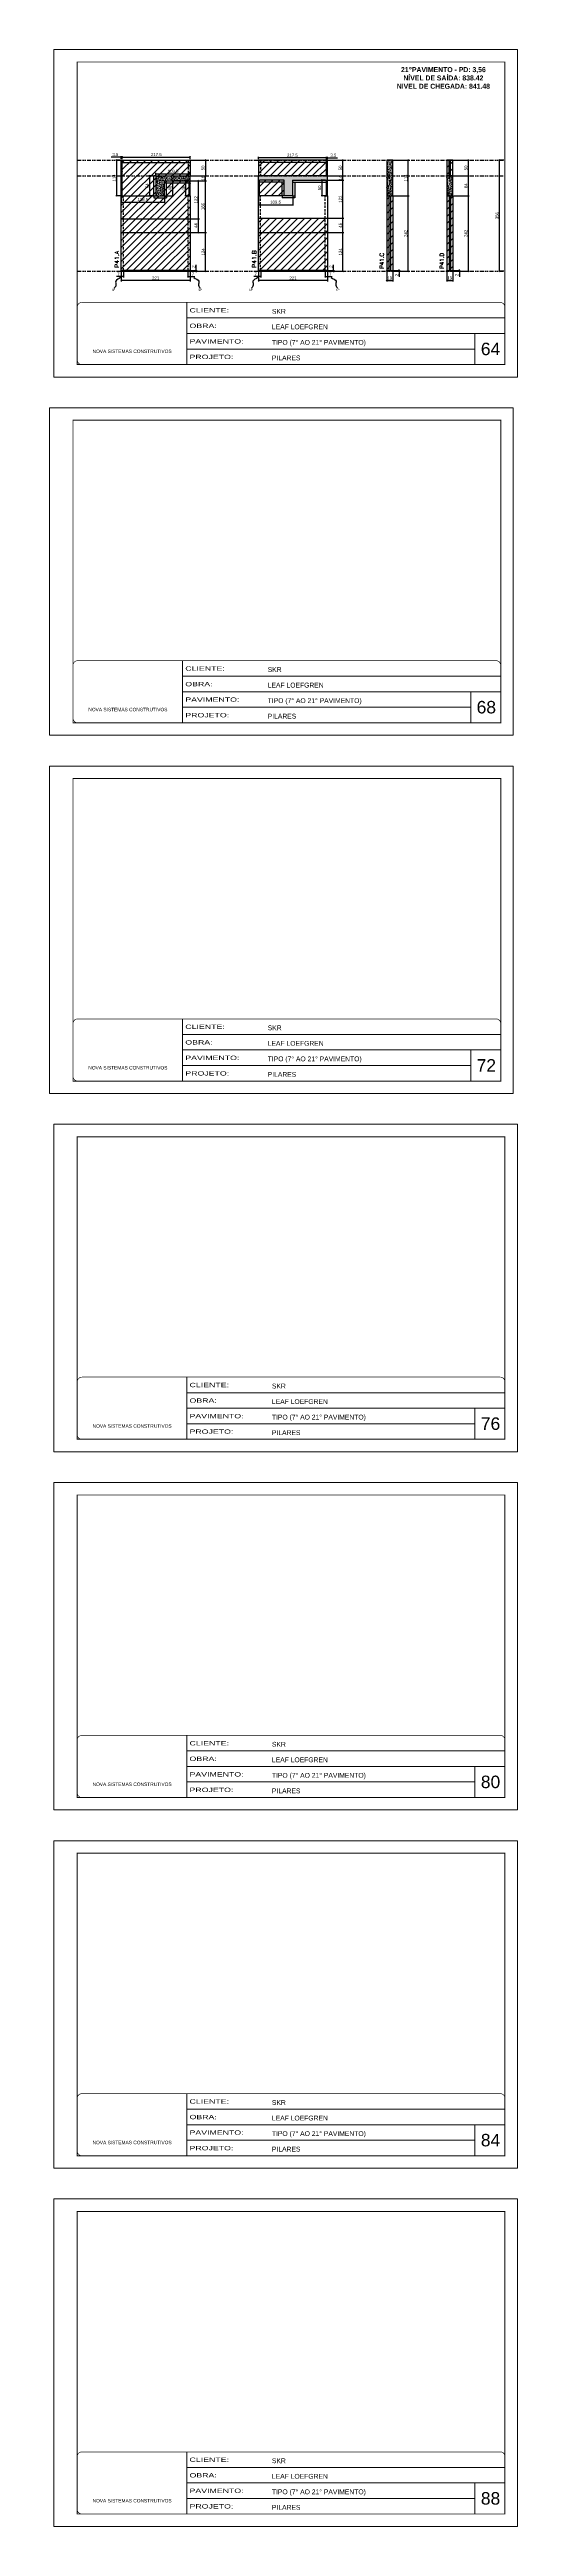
# Model space of a CAD drawing. Extents: x 14400 to 27878, y -21631 to 6985.
# Drawn here: x 19155 to 20653, y -18185 to -10244 of the extents above; entities that cross this region are included whole.
import ezdxf

# ---------------------------------------------------------------- set-up
doc = ezdxf.new("R2010")
doc.units = 0
for name, pattern in [('CONTINUO', [0]), ('DASHED', [0.75, 0.5, -0.25]), ('DIVIDE2', [0.625, 0.25, -0.125, 0, -0.125, 0, -0.125]), ('HIDDEN', [0.375, 0.25, -0.125])]:
    doc.linetypes.add(name, pattern=pattern)
for name, color, linetype, lineweight in [('CARIMBO', 255, 'Continuous', 9), ('Folhas', 255, 'Continuous', 9), ('Hachura', 251, 'Continuous', 9), ('SARRAFO DE PRESSAO', 251, 'DASHED', 9), ('Texto Seção', 7, 'Continuous', 15)]:
    doc.layers.add(name, color=color, linetype=linetype, lineweight=lineweight)
for name, color, linetype in [('COTA', 241, 'Continuous'), ('NOMENCLATURA', 7, 'Continuous'), ('Nível', 160, 'Continuous'), ('Painéis', 200, 'Continuous'), ('SARR_2.2x7', 40, 'Continuous'), ('Sarrafo de Pressão', 42, 'HIDDEN'), ('texto', 7, 'Continuous')]:
    doc.layers.add(name, color=color, linetype=linetype)
doc.styles.add('ARIAL', font='arial.ttf')
doc.styles.add('COTA TECNICA', font='techl___.ttf', dxfattribs={"height": 10})
doc.styles.add('COTA TECNICA-50', font='techl___.ttf', dxfattribs={"height": 10})
doc.styles.add('REGUA-120', font='ROMANS.shx', dxfattribs={"height": 15})
doc.styles.add('ROMANC', font='techb___.ttf', dxfattribs={"height": 2.5})
doc.styles.get("Standard").update_dxf_attribs({"font": 'arial.ttf'})
doc.styles.add('Tecnologia', font='')
doc.styles.get('Tecnologia').set_extended_font_data('Forgotten Futurist')
doc.dimstyles.new('COTA PAINEL-50', dxfattribs={"dimtxt": 10, "dimasz": 3, "dimexe": 3, "dimexo": 3, "dimgap": 3, "dimtad": 1, "dimdec": 1, "dimzin": 12, "dimdsep": 46, "dimtxsty": 'COTA TECNICA-50', "dimblk1": 'OBLIQUE', "dimblk2": 'OBLIQUE', "dimsah": 1, "dimcen": 0.9, "dimclrd": 4, "dimclre": 4, "dimclrt": 240, "dimadec": 1, "dimazin": 3, "dimtfac": 1, "dimtdec": 1, "dimtmove": 0, "dimatfit": 3, "dimfxl": 1, "dimtolj": 1, "dimtzin": 12, "dimarcsym": 0})
doc.dimstyles.new('PAINEL', dxfattribs={"dimtxt": 10, "dimasz": 3, "dimexe": 3, "dimexo": 3, "dimgap": 3, "dimtad": 1, "dimdec": 1, "dimzin": 12, "dimdsep": 46, "dimtxsty": 'COTA TECNICA', "dimblk1": 'OBLIQUE', "dimblk2": 'OBLIQUE', "dimsah": 1, "dimcen": 0.9, "dimclrd": 4, "dimclre": 4, "dimclrt": 240, "dimadec": 1, "dimazin": 3, "dimtfac": 1, "dimtdec": 1, "dimtmove": 0, "dimatfit": 3, "dimfxl": 1, "dimtolj": 1, "dimtzin": 12, "dimarcsym": 0})
doc.dimstyles.get("Standard").update_dxf_attribs({"dimtxt": 0.18, "dimasz": 0.18, "dimexe": 0.18, "dimexo": 0.0625, "dimgap": 0.09, "dimtad": 0, "dimtih": 1, "dimtoh": 1, "dimdec": 4, "dimzin": 0, "dimdsep": 46, "dimtxsty": 'Standard', "dimcen": 0.09, "dimadec": 0, "dimazin": 0, "dimtfac": 1, "dimtdec": 4, "dimtofl": 0, "dimtmove": 0, "dimatfit": 3, "dimfxl": 1, "dimtolj": 1, "dimtzin": 0, "dimarcsym": 0})
pattern_1 = [(50, (3170, -5742.8755), (5.4655401, -0.4781726), [0.5715, -6.2865]), (355, (3170, -5742.8755), (-1.0573026, 5.7317054), [0.4572, -5.0292175]), (100.451445, (3170.4555, -5742.9154), (4.4082374, 5.2535326), [0.4857003, -5.3427073]), (46.1842, (3170, -5741.3515), (8.1323712, -1.2612698), [0.85725, -9.42975]), (96.63556, (3170.678, -5741.457), (7.122124, 7.4227837), [0.7285507, -8.0140682]), (351.18415, (3170, -5741.3515), (7.122124, 7.4227837), [0.685799, -7.543792]), (21, (3170.762, -5741.7325), (4.5484317, -3.067956), [0.5715, -6.2865]), (326, (3170.762, -5741.7325), (1.8540609, 5.525639), [0.4572, -5.0292]), (71.451445, (3171.141, -5741.988), (6.4024926, 2.457683), [0.4857003, -5.3426981]), (37.5, (3170, -5742.8755), (0.0926581, 2.53665117), [0, -4.96824, 0, -5.1054, 0, -5.04825]), (7.5, (3170, -5742.8755), (2.00458988, 3.00541724), [0, -2.91084, 0, -4.85394, 0, -1.92405]), (327.5, (3168.3007, -5742.8755), (4.06771786, -0.17186232), [0, -1.905, 0, -5.9436, 0, -7.8867]), (317.5, (3167.5387, -5742.8755), (4.44387544, 0.7627947), [0, -2.4765, 0, -3.94716, 0, -5.6007])]

# ---------------------------------------------------------------- blocks, each defined once
blk = doc.blocks.new('9999999999')
at = {"color": 30, "linetype": 'CONTINUO'}
for p, q in [((98564.6, 34230.2), (98564.6, 34429.4)), ((98564.6, 34379.6), (99584, 34379.6)), ((98564.6, 34329.8), (99488, 34329.8)), ((99584, 34329.8), (99488, 34329.8)), ((99488, 34329.8), (99488, 34230.2)), ((98564.6, 34280), (99488, 34280))]:
    blk.add_line(p, q, dxfattribs=at)
at = {"color": 30, "linetype": 'CONTINUO', "const_width": 2}
blk.add_lwpolyline([(99584, 34230.2), (99584, 34414.4, 0.414214), (99569, 34429.4), (98229, 34429.4, 0.414214), (98214, 34414.4), (98214, 34245.2, 0.414214), (98229, 34230.2), (99584, 34230.2)], format="xyb", dxfattribs=at)
at = {"layer": 'Folhas'}
blk.add_lwpolyline([(98139, 34190.2), (99624, 34190.2), (99624, 35240.2), (98139, 35240.2)], close=True, dxfattribs=at)
at = {"layer": 'Folhas', "color": 30, "const_width": 3}
blk.add_lwpolyline([(98214, 34230.2), (99584, 34230.2), (99584, 35200.2), (98214, 35200.2)], close=True, dxfattribs=at)
at = {"color": 7, "linetype": 'Continuous', "ltscale": 5, "style": 'ARIAL'}
for s, height, p in [('SKR', 15.48, (98837.7, 34393.1)), ('TIPO (7° AO 21° PAVIMENTO)', 15.483, (98837.7, 34293.5)), ('LEAF LOEFGREN', 15.483, (98837.7, 34343.3)), ('NOVA SISTEMAS CONSTRUTIVOS', 11.059, (98263.2, 34267.2)), ('PILARES', 15.48, (98837.7, 34243.7))]:
    blk.add_text(s, height=height, dxfattribs=at).set_placement(p)
at = {"layer": 'Folhas', "color": 7, "style": 'Tecnologia', "width": 1.5}
for s, p in [('CLIENTE:', (98573.7, 34397.2)), ('OBRA:', (98573.7, 34347.3)), ('PAVIMENTO:', (98573.7, 34297.5)), ('PROJETO:', (98573.7, 34247.7))]:
    blk.add_text(s, height=14, dxfattribs=at).set_placement(p)
blk = doc.blocks.new('_Oblique')
at = {"color": 0, "linetype": 'ByBlock', "lineweight": -2}
blk.add_line((-0.5, -0.5), (0.5, 0.5), dxfattribs=at)
blk = doc.blocks.new('*D4789')
at = {"layer": 'COTA', "color": 4, "lineweight": -2, "transparency": 16777216}
for p, q in [((20235, -10955.6), (20235, -10987.5)), ((20254, -10955.6), (20254, -10987.5)), ((20235, -10984.5), (20254, -10984.5))]:
    blk.add_line(p, q, dxfattribs=at)
at = {"layer": 'Defpoints', "color": 0, "transparency": 16777216}
for p in [(20235, -10952.6), (20254, -10952.6), (20254, -10984.5)]:
    blk.add_point(p, dxfattribs=at)
at = {"layer": 'COTA', "color": 4, "lineweight": -2, "transparency": 16777216, "xscale": 3, "yscale": 3, "zscale": 3, "rotation": 180}
blk.add_blockref('_Oblique', (20235, -10984.5), dxfattribs=at)
at = {"layer": 'COTA', "color": 4, "lineweight": -2, "transparency": 16777216, "xscale": 3, "yscale": 3, "zscale": 3}
blk.add_blockref('_Oblique', (20254, -10984.5), dxfattribs=at)
at = {"layer": 'COTA', "color": 240, "transparency": 16777216, "insert": (20244.5, -10976.4), "char_height": 10, "attachment_point": 5, "style": 'COTA TECNICA'}
blk.add_mtext('\\A1;19', dxfattribs=at)
blk = doc.blocks.new('*D4790')
at = {"layer": 'COTA', "color": 4, "lineweight": -2, "transparency": 16777216}
for p, q in [((20257, -10952.6), (20278.2, -10952.6)), ((20257, -10954.6), (20278.2, -10954.6)), ((20275.2, -10952.6), (20275.2, -10949.6)), ((20275.2, -10952.6), (20275.2, -10954.6)), ((20275.2, -10954.6), (20275.2, -10972.7))]:
    blk.add_line(p, q, dxfattribs=at)
at = {"layer": 'Defpoints', "color": 0, "transparency": 16777216}
for p in [(20254, -10952.6), (20254, -10954.6), (20275.2, -10952.6)]:
    blk.add_point(p, dxfattribs=at)
at = {"layer": 'COTA', "color": 4, "lineweight": -2, "transparency": 16777216, "xscale": 3, "yscale": 3, "zscale": 3}
for p, rotation in [((20275.2, -10952.6), 270), ((20275.2, -10954.6), 90)]:
    blk.add_blockref('_Oblique', p, dxfattribs=dict(at, rotation=rotation))
at = {"layer": 'COTA', "color": 240, "transparency": 16777216, "insert": (20267.2, -10966.7), "char_height": 10, "attachment_point": 5, "rotation": 90, "style": 'COTA TECNICA-50'}
blk.add_mtext('\\A1;2', dxfattribs=at)
blk = doc.blocks.new('*D4791')
at = {"layer": 'COTA', "color": 4, "lineweight": -2, "transparency": 16777216}
for p, q in [((20257, -10598.6), (20307, -10598.6)), ((20304, -10712.6), (20304, -10598.6)), ((20257, -10712.6), (20307, -10712.6))]:
    blk.add_line(p, q, dxfattribs=at)
at = {"layer": 'Defpoints', "color": 0, "transparency": 16777216}
for p in [(20254, -10598.6), (20304, -10598.6), (20254, -10712.6)]:
    blk.add_point(p, dxfattribs=at)
at = {"layer": 'COTA', "color": 4, "lineweight": -2, "transparency": 16777216, "xscale": 3, "yscale": 3, "zscale": 3}
for p, rotation in [((20304, -10598.6), 90), ((20304, -10712.6), 270)]:
    blk.add_blockref('_Oblique', p, dxfattribs=dict(at, rotation=rotation))
at = {"layer": 'COTA', "color": 240, "transparency": 16777216, "insert": (20295.9, -10655.6), "char_height": 10, "attachment_point": 5, "rotation": 90, "style": 'COTA TECNICA'}
blk.add_mtext('\\A1;114', dxfattribs=at)
blk = doc.blocks.new('*D4792')
at = {"layer": 'COTA', "color": 4, "lineweight": -2, "transparency": 16777216}
for p, q in [((20257, -10712.6), (20307, -10712.6)), ((20304, -10954.6), (20304, -10712.6)), ((20257, -10954.6), (20307, -10954.6))]:
    blk.add_line(p, q, dxfattribs=at)
at = {"layer": 'Defpoints', "color": 0, "transparency": 16777216}
for p in [(20254, -10712.6), (20304, -10712.6), (20254, -10954.6)]:
    blk.add_point(p, dxfattribs=at)
at = {"layer": 'COTA', "color": 4, "lineweight": -2, "transparency": 16777216, "xscale": 3, "yscale": 3, "zscale": 3}
for p, rotation in [((20304, -10712.6), 90), ((20304, -10954.6), 270)]:
    blk.add_blockref('_Oblique', p, dxfattribs=dict(at, rotation=rotation))
at = {"layer": 'COTA', "color": 240, "transparency": 16777216, "insert": (20295.9, -10833.6), "char_height": 10, "attachment_point": 5, "rotation": 90, "style": 'COTA TECNICA'}
blk.add_mtext('\\A1;242', dxfattribs=at)
blk = doc.blocks.new('*D4793')
at = {"layer": 'COTA', "color": 4, "lineweight": -2, "transparency": 16777216}
for p, q in [((19384.3, -10955.6), (19384.3, -10987.5)), ((19605.3, -10955.6), (19605.3, -10987.5)), ((19605.3, -10984.5), (19384.3, -10984.5))]:
    blk.add_line(p, q, dxfattribs=at)
at = {"layer": 'Defpoints', "color": 0, "transparency": 16777216}
for p in [(19384.3, -10952.6), (19605.3, -10952.6), (19384.3, -10984.5)]:
    blk.add_point(p, dxfattribs=at)
at = {"layer": 'COTA', "color": 4, "lineweight": -2, "transparency": 16777216, "xscale": 3, "yscale": 3, "zscale": 3, "rotation": 180}
blk.add_blockref('_Oblique', (19384.3, -10984.5), dxfattribs=at)
at = {"layer": 'COTA', "color": 4, "lineweight": -2, "transparency": 16777216, "xscale": 3, "yscale": 3, "zscale": 3}
blk.add_blockref('_Oblique', (19605.3, -10984.5), dxfattribs=at)
at = {"layer": 'COTA', "color": 240, "transparency": 16777216, "insert": (19494.8, -10976.5), "char_height": 10, "attachment_point": 5, "style": 'COTA TECNICA'}
blk.add_mtext('\\A1;221', dxfattribs=at)
blk = doc.blocks.new('*D4794')
at = {"layer": 'COTA', "color": 4, "lineweight": -2, "transparency": 16777216}
for p, q in [((19598.3, -10955.6), (19598.3, -10974.9)), ((19605.3, -10957.6), (19605.3, -10974.9)), ((19598.3, -10971.9), (19605.3, -10971.9)), ((19605.3, -10971.9), (19620.1, -10971.9))]:
    blk.add_line(p, q, dxfattribs=at)
at = {"layer": 'Defpoints', "color": 0, "transparency": 16777216}
for p in [(19598.3, -10952.6), (19605.3, -10954.6), (19605.3, -10971.9)]:
    blk.add_point(p, dxfattribs=at)
at = {"layer": 'COTA', "color": 4, "lineweight": -2, "transparency": 16777216, "xscale": 3, "yscale": 3, "zscale": 3, "rotation": 180}
blk.add_blockref('_Oblique', (19598.3, -10971.9), dxfattribs=at)
at = {"layer": 'COTA', "color": 4, "lineweight": -2, "transparency": 16777216, "xscale": 3, "yscale": 3, "zscale": 3}
blk.add_blockref('_Oblique', (19605.3, -10971.9), dxfattribs=at)
at = {"layer": 'COTA', "color": 240, "transparency": 16777216, "insert": (19614.2, -10963.8), "char_height": 10, "attachment_point": 5, "style": 'COTA TECNICA-50'}
blk.add_mtext('\\A1;7', dxfattribs=at)
blk = doc.blocks.new('*D4767')
at = {"layer": 'COTA', "color": 4, "lineweight": -2, "transparency": 16777216}
for p, q in [((19384.3, -10957.6), (19384.3, -10974.9)), ((19391.3, -10955.6), (19391.3, -10974.9)), ((19384.3, -10971.9), (19369.6, -10971.9)), ((19391.3, -10971.9), (19384.3, -10971.9))]:
    blk.add_line(p, q, dxfattribs=at)
at = {"layer": 'Defpoints', "color": 0, "transparency": 16777216}
for p in [(19384.3, -10954.6), (19391.3, -10952.6), (19384.3, -10971.9)]:
    blk.add_point(p, dxfattribs=at)
at = {"layer": 'COTA', "color": 4, "lineweight": -2, "transparency": 16777216, "xscale": 3, "yscale": 3, "zscale": 3, "rotation": 180}
blk.add_blockref('_Oblique', (19384.3, -10971.9), dxfattribs=at)
at = {"layer": 'COTA', "color": 4, "lineweight": -2, "transparency": 16777216, "xscale": 3, "yscale": 3, "zscale": 3}
blk.add_blockref('_Oblique', (19391.3, -10971.9), dxfattribs=at)
at = {"layer": 'COTA', "color": 240, "transparency": 16777216, "insert": (19375.5, -10963.8), "char_height": 10, "attachment_point": 5, "style": 'COTA TECNICA-50'}
blk.add_mtext('\\A1;7', dxfattribs=at)
blk = doc.blocks.new('*D4768')
at = {"layer": 'COTA', "color": 4, "lineweight": -2, "transparency": 16777216}
for p, q in [((19608.3, -10952.6), (19627.6, -10952.6)), ((19608.3, -10954.6), (19627.6, -10954.6)), ((19624.6, -10952.6), (19624.6, -10933.8)), ((19624.6, -10954.6), (19624.6, -10952.6)), ((19624.6, -10954.6), (19624.6, -10957.6))]:
    blk.add_line(p, q, dxfattribs=at)
at = {"layer": 'Defpoints', "color": 0, "transparency": 16777216}
for p in [(19605.3, -10952.6), (19605.3, -10954.6), (19624.6, -10954.6)]:
    blk.add_point(p, dxfattribs=at)
at = {"layer": 'COTA', "color": 4, "lineweight": -2, "transparency": 16777216, "xscale": 3, "yscale": 3, "zscale": 3}
for p, rotation in [((19624.6, -10952.6), 270), ((19624.6, -10954.6), 90)]:
    blk.add_blockref('_Oblique', p, dxfattribs=dict(at, rotation=rotation))
at = {"layer": 'COTA', "color": 240, "transparency": 16777216, "insert": (19616.6, -10939.9), "char_height": 10, "attachment_point": 5, "rotation": 90, "style": 'COTA TECNICA-50'}
blk.add_mtext('\\A1;2', dxfattribs=at)
blk = doc.blocks.new('*D4769')
at = {"layer": 'COTA', "color": 4, "linetype": 'ByBlock', "lineweight": -2, "transparency": 16777216}
for p, q in [((19608.3, -10830.6), (19657.7, -10830.6)), ((19654.7, -10954.6), (19654.7, -10830.6)), ((19608.3, -10954.6), (19657.7, -10954.6))]:
    blk.add_line(p, q, dxfattribs=at)
at = {"layer": 'Defpoints', "color": 0, "linetype": 'ByBlock', "transparency": 16777216}
for p in [(19605.3, -10830.6), (19654.7, -10830.6), (19605.3, -10954.6)]:
    blk.add_point(p, dxfattribs=at)
at = {"layer": 'COTA', "color": 4, "linetype": 'ByBlock', "lineweight": -2, "transparency": 16777216, "xscale": 3, "yscale": 3, "zscale": 3}
for p, rotation in [((19654.7, -10830.6), 90), ((19654.7, -10954.6), 270)]:
    blk.add_blockref('_Oblique', p, dxfattribs=dict(at, rotation=rotation))
at = {"layer": 'COTA', "color": 240, "linetype": 'ByBlock', "transparency": 16777216, "insert": (19646.6, -10892.6), "char_height": 10, "attachment_point": 5, "rotation": 90, "style": 'COTA TECNICA'}
blk.add_mtext('\\A1;124', dxfattribs=at)
blk = doc.blocks.new('*D4805')
at = {"layer": 'COTA', "color": 4, "lineweight": -2, "transparency": 16777216}
for p, q in [((20610.5, -10598.6), (20593.6, -10598.6)), ((20596.6, -10954.6), (20596.6, -10598.6)), ((20610.5, -10954.6), (20593.6, -10954.6))]:
    blk.add_line(p, q, dxfattribs=at)
at = {"layer": 'Defpoints', "color": 0, "transparency": 16777216}
for p in [(20596.6, -10598.6), (20613.5, -10598.6), (20613.5, -10954.6)]:
    blk.add_point(p, dxfattribs=at)
at = {"layer": 'COTA', "color": 4, "lineweight": -2, "transparency": 16777216, "xscale": 3, "yscale": 3, "zscale": 3}
for p, rotation in [((20596.6, -10598.6), 90), ((20596.6, -10954.6), 270)]:
    blk.add_blockref('_Oblique', p, dxfattribs=dict(at, rotation=rotation))
at = {"layer": 'COTA', "color": 240, "transparency": 16777216, "insert": (20588.4, -10776.6), "char_height": 10, "attachment_point": 5, "rotation": 90, "style": 'COTA TECNICA'}
blk.add_mtext('\\A1;356', dxfattribs=at)
blk = doc.blocks.new('*D4795')
at = {"layer": 'COTA', "color": 4, "lineweight": -2, "transparency": 16777216}
for p, q in [((19604.8, -10664.6), (19657.7, -10664.6)), ((19654.7, -10830.6), (19654.7, -10664.6)), ((19608.3, -10830.6), (19657.7, -10830.6))]:
    blk.add_line(p, q, dxfattribs=at)
at = {"layer": 'Defpoints', "color": 0, "transparency": 16777216}
for p in [(19601.8, -10664.6), (19654.7, -10664.6), (19605.3, -10830.6)]:
    blk.add_point(p, dxfattribs=at)
at = {"layer": 'COTA', "color": 4, "lineweight": -2, "transparency": 16777216, "xscale": 3, "yscale": 3, "zscale": 3}
for p, rotation in [((19654.7, -10664.6), 90), ((19654.7, -10830.6), 270)]:
    blk.add_blockref('_Oblique', p, dxfattribs=dict(at, rotation=rotation))
at = {"layer": 'COTA', "color": 240, "transparency": 16777216, "insert": (19646.6, -10747.6), "char_height": 10, "attachment_point": 5, "rotation": 90, "style": 'COTA TECNICA'}
blk.add_mtext('\\A1;166', dxfattribs=at)
blk = doc.blocks.new('*D4796')
at = {"layer": 'COTA', "color": 4, "lineweight": -2, "transparency": 16777216}
for p, q in [((19604.8, -10664.6), (19657.7, -10664.6)), ((19608.3, -10648.6), (19657.7, -10648.6)), ((19654.7, -10664.6), (19654.7, -10648.6))]:
    blk.add_line(p, q, dxfattribs=at)
at = {"layer": 'Defpoints', "color": 0, "transparency": 16777216}
for p in [(19601.8, -10664.6), (19605.3, -10648.6), (19654.7, -10648.6)]:
    blk.add_point(p, dxfattribs=at)
at = {"layer": 'COTA', "color": 4, "lineweight": -2, "transparency": 16777216, "xscale": 3, "yscale": 3, "zscale": 3}
for p, rotation in [((19654.7, -10648.6), 90), ((19654.7, -10664.6), 270)]:
    blk.add_blockref('_Oblique', p, dxfattribs=dict(at, rotation=rotation))
at = {"layer": 'COTA', "color": 240, "transparency": 16777216, "insert": (19646.6, -10656.6), "char_height": 10, "attachment_point": 5, "rotation": 90, "style": 'COTA TECNICA'}
blk.add_mtext('\\A1;16', dxfattribs=at)
blk = doc.blocks.new('*D4797')
at = {"layer": 'COTA', "color": 4, "lineweight": -2, "transparency": 16777216}
for p, q in [((19608.3, -10598.6), (19657.7, -10598.6)), ((19654.7, -10598.6), (19654.7, -10648.6)), ((19608.3, -10648.6), (19657.7, -10648.6))]:
    blk.add_line(p, q, dxfattribs=at)
at = {"layer": 'Defpoints', "color": 0, "transparency": 16777216}
for p in [(19605.3, -10598.6), (19605.3, -10648.6), (19654.7, -10648.6)]:
    blk.add_point(p, dxfattribs=at)
at = {"layer": 'COTA', "color": 4, "lineweight": -2, "transparency": 16777216, "xscale": 3, "yscale": 3, "zscale": 3}
for p, rotation in [((19654.7, -10598.6), 90), ((19654.7, -10648.6), 270)]:
    blk.add_blockref('_Oblique', p, dxfattribs=dict(at, rotation=rotation))
at = {"layer": 'COTA', "color": 240, "transparency": 16777216, "insert": (19646.6, -10623.6), "char_height": 10, "attachment_point": 5, "rotation": 90, "style": 'COTA TECNICA'}
blk.add_mtext('\\A1;50', dxfattribs=at)
blk = doc.blocks.new('*D4798')
at = {"layer": 'COTA', "color": 4, "lineweight": -2, "transparency": 16777216}
for p, q in [((19824.1, -10955.6), (19824.1, -10987.5)), ((20045.1, -10955.6), (20045.1, -10987.5)), ((20045.1, -10984.5), (19824.1, -10984.5))]:
    blk.add_line(p, q, dxfattribs=at)
at = {"layer": 'Defpoints', "color": 0, "transparency": 16777216}
for p in [(19824.1, -10952.6), (20045.1, -10952.6), (19824.1, -10984.5)]:
    blk.add_point(p, dxfattribs=at)
at = {"layer": 'COTA', "color": 4, "lineweight": -2, "transparency": 16777216, "xscale": 3, "yscale": 3, "zscale": 3, "rotation": 180}
blk.add_blockref('_Oblique', (19824.1, -10984.5), dxfattribs=at)
at = {"layer": 'COTA', "color": 4, "lineweight": -2, "transparency": 16777216, "xscale": 3, "yscale": 3, "zscale": 3}
blk.add_blockref('_Oblique', (20045.1, -10984.5), dxfattribs=at)
at = {"layer": 'COTA', "color": 240, "transparency": 16777216, "insert": (19934.6, -10976.5), "char_height": 10, "attachment_point": 5, "style": 'COTA TECNICA'}
blk.add_mtext('\\A1;221', dxfattribs=at)
blk = doc.blocks.new('*D4799')
at = {"layer": 'COTA', "color": 4, "lineweight": -2, "transparency": 16777216}
for p, q in [((20038.1, -10955.6), (20038.1, -10974.9)), ((20045.1, -10957.6), (20045.1, -10974.9)), ((20038.1, -10971.9), (20045.1, -10971.9)), ((20045.1, -10971.9), (20059.8, -10971.9))]:
    blk.add_line(p, q, dxfattribs=at)
at = {"layer": 'Defpoints', "color": 0, "transparency": 16777216}
for p in [(20038.1, -10952.6), (20045.1, -10954.6), (20045.1, -10971.9)]:
    blk.add_point(p, dxfattribs=at)
at = {"layer": 'COTA', "color": 4, "lineweight": -2, "transparency": 16777216, "xscale": 3, "yscale": 3, "zscale": 3, "rotation": 180}
blk.add_blockref('_Oblique', (20038.1, -10971.9), dxfattribs=at)
at = {"layer": 'COTA', "color": 4, "lineweight": -2, "transparency": 16777216, "xscale": 3, "yscale": 3, "zscale": 3}
blk.add_blockref('_Oblique', (20045.1, -10971.9), dxfattribs=at)
at = {"layer": 'COTA', "color": 240, "transparency": 16777216, "insert": (20053.9, -10963.8), "char_height": 10, "attachment_point": 5, "style": 'COTA TECNICA-50'}
blk.add_mtext('\\A1;7', dxfattribs=at)
blk = doc.blocks.new('*D4800')
at = {"layer": 'COTA', "color": 4, "lineweight": -2, "transparency": 16777216}
for p, q in [((19824.1, -10957.6), (19824.1, -10974.9)), ((19831.1, -10955.6), (19831.1, -10974.9)), ((19824.1, -10971.9), (19809.3, -10971.9)), ((19831.1, -10971.9), (19824.1, -10971.9))]:
    blk.add_line(p, q, dxfattribs=at)
at = {"layer": 'Defpoints', "color": 0, "transparency": 16777216}
for p in [(19824.1, -10954.6), (19831.1, -10952.6), (19824.1, -10971.9)]:
    blk.add_point(p, dxfattribs=at)
at = {"layer": 'COTA', "color": 4, "lineweight": -2, "transparency": 16777216, "xscale": 3, "yscale": 3, "zscale": 3, "rotation": 180}
blk.add_blockref('_Oblique', (19824.1, -10971.9), dxfattribs=at)
at = {"layer": 'COTA', "color": 4, "lineweight": -2, "transparency": 16777216, "xscale": 3, "yscale": 3, "zscale": 3}
blk.add_blockref('_Oblique', (19831.1, -10971.9), dxfattribs=at)
at = {"layer": 'COTA', "color": 240, "transparency": 16777216, "insert": (19815.2, -10963.8), "char_height": 10, "attachment_point": 5, "style": 'COTA TECNICA-50'}
blk.add_mtext('\\A1;7', dxfattribs=at)
blk = doc.blocks.new('*D4801')
at = {"layer": 'COTA', "color": 4, "lineweight": -2, "transparency": 16777216}
for p, q in [((20048.1, -10952.6), (20067.3, -10952.6)), ((20048.1, -10954.6), (20067.3, -10954.6)), ((20064.3, -10952.6), (20064.3, -10933.8)), ((20064.3, -10954.6), (20064.3, -10952.6)), ((20064.3, -10954.6), (20064.3, -10957.6))]:
    blk.add_line(p, q, dxfattribs=at)
at = {"layer": 'Defpoints', "color": 0, "transparency": 16777216}
for p in [(20045.1, -10952.6), (20045.1, -10954.6), (20064.3, -10954.6)]:
    blk.add_point(p, dxfattribs=at)
at = {"layer": 'COTA', "color": 4, "lineweight": -2, "transparency": 16777216, "xscale": 3, "yscale": 3, "zscale": 3}
for p, rotation in [((20064.3, -10952.6), 270), ((20064.3, -10954.6), 90)]:
    blk.add_blockref('_Oblique', p, dxfattribs=dict(at, rotation=rotation))
at = {"layer": 'COTA', "color": 240, "transparency": 16777216, "insert": (20056.3, -10939.9), "char_height": 10, "attachment_point": 5, "rotation": 90, "style": 'COTA TECNICA-50'}
blk.add_mtext('\\A1;2', dxfattribs=at)
blk = doc.blocks.new('*D4802')
at = {"layer": 'COTA', "color": 4, "linetype": 'ByBlock', "lineweight": -2, "transparency": 16777216}
for p, q in [((20048.1, -10830.6), (20097.4, -10830.6)), ((20094.4, -10954.6), (20094.4, -10830.6)), ((20048.1, -10954.6), (20097.4, -10954.6))]:
    blk.add_line(p, q, dxfattribs=at)
at = {"layer": 'Defpoints', "color": 0, "linetype": 'ByBlock', "transparency": 16777216}
for p in [(20045.1, -10830.6), (20094.4, -10830.6), (20045.1, -10954.6)]:
    blk.add_point(p, dxfattribs=at)
at = {"layer": 'COTA', "color": 4, "linetype": 'ByBlock', "lineweight": -2, "transparency": 16777216, "xscale": 3, "yscale": 3, "zscale": 3}
for p, rotation in [((20094.4, -10830.6), 90), ((20094.4, -10954.6), 270)]:
    blk.add_blockref('_Oblique', p, dxfattribs=dict(at, rotation=rotation))
at = {"layer": 'COTA', "color": 240, "linetype": 'ByBlock', "transparency": 16777216, "insert": (20086.3, -10892.6), "char_height": 10, "attachment_point": 5, "rotation": 90, "style": 'COTA TECNICA'}
blk.add_mtext('\\A1;124', dxfattribs=at)
blk = doc.blocks.new('*D4803')
at = {"layer": 'COTA', "color": 4, "lineweight": -2, "transparency": 16777216}
for p, q in [((20041.6, -10590.8), (20038.6, -10590.8)), ((20041.6, -10595.6), (20041.6, -10587.8)), ((20041.6, -10590.8), (20045.1, -10590.8)), ((20045.1, -10595.6), (20045.1, -10587.8)), ((20045.1, -10590.8), (20076.7, -10590.8))]:
    blk.add_line(p, q, dxfattribs=at)
at = {"layer": 'Defpoints', "color": 0, "transparency": 16777216}
for p in [(20041.6, -10598.6), (20045.1, -10590.8), (20045.1, -10598.6)]:
    blk.add_point(p, dxfattribs=at)
at = {"layer": 'COTA', "color": 4, "lineweight": -2, "transparency": 16777216, "xscale": 3, "yscale": 3, "zscale": 3}
blk.add_blockref('_Oblique', (20041.6, -10590.8), dxfattribs=at)
at = {"layer": 'COTA', "color": 4, "lineweight": -2, "transparency": 16777216, "xscale": 3, "yscale": 3, "zscale": 3, "rotation": 180}
blk.add_blockref('_Oblique', (20045.1, -10590.8), dxfattribs=at)
at = {"layer": 'COTA', "color": 240, "transparency": 16777216, "insert": (20063.9, -10582.6), "char_height": 10, "attachment_point": 5, "style": 'COTA TECNICA'}
blk.add_mtext('\\A1;3.5', dxfattribs=at)
blk = doc.blocks.new('*D4804')
at = {"layer": 'COTA', "color": 4, "lineweight": -2, "transparency": 16777216}
for p, q in [((19824.1, -10595.6), (19824.1, -10587.8)), ((20041.6, -10590.8), (19824.1, -10590.8)), ((20041.6, -10595.6), (20041.6, -10587.8))]:
    blk.add_line(p, q, dxfattribs=at)
at = {"layer": 'Defpoints', "color": 0, "transparency": 16777216}
for p in [(19824.1, -10590.8), (19824.1, -10598.6), (20041.6, -10598.6)]:
    blk.add_point(p, dxfattribs=at)
at = {"layer": 'COTA', "color": 4, "lineweight": -2, "transparency": 16777216, "xscale": 3, "yscale": 3, "zscale": 3, "rotation": 180}
blk.add_blockref('_Oblique', (19824.1, -10590.8), dxfattribs=at)
at = {"layer": 'COTA', "color": 4, "lineweight": -2, "transparency": 16777216, "xscale": 3, "yscale": 3, "zscale": 3}
blk.add_blockref('_Oblique', (20041.6, -10590.8), dxfattribs=at)
at = {"layer": 'COTA', "color": 240, "transparency": 16777216, "insert": (19932.8, -10582.7), "char_height": 10, "attachment_point": 5, "style": 'COTA TECNICA'}
blk.add_mtext('\\A1;217.5', dxfattribs=at)
blk = doc.blocks.new('*D4808')
at = {"layer": 'COTA', "color": 4, "lineweight": -2, "transparency": 16777216}
for p, q in [((20044.6, -10648.6), (20097.4, -10648.6)), ((20044.6, -10662.6), (20097.4, -10662.6)), ((20094.4, -10662.6), (20094.4, -10648.6))]:
    blk.add_line(p, q, dxfattribs=at)
at = {"layer": 'Defpoints', "color": 0, "transparency": 16777216}
for p in [(20041.6, -10648.6), (20041.6, -10662.6), (20094.4, -10648.6)]:
    blk.add_point(p, dxfattribs=at)
at = {"layer": 'COTA', "color": 4, "lineweight": -2, "transparency": 16777216, "xscale": 3, "yscale": 3, "zscale": 3}
for p, rotation in [((20094.4, -10648.6), 90), ((20094.4, -10662.6), 270)]:
    blk.add_blockref('_Oblique', p, dxfattribs=dict(at, rotation=rotation))
at = {"layer": 'COTA', "color": 240, "transparency": 16777216, "insert": (20086.3, -10655.6), "char_height": 10, "attachment_point": 5, "rotation": 90, "style": 'COTA TECNICA'}
blk.add_mtext('\\A1;14', dxfattribs=at)
blk = doc.blocks.new('*D4809')
at = {"layer": 'COTA', "color": 4, "lineweight": -2, "transparency": 16777216}
for p, q in [((20048.1, -10598.6), (20097.4, -10598.6)), ((20094.4, -10648.6), (20094.4, -10598.6)), ((20044.6, -10648.6), (20097.4, -10648.6))]:
    blk.add_line(p, q, dxfattribs=at)
at = {"layer": 'Defpoints', "color": 0, "transparency": 16777216}
for p in [(20045.1, -10598.6), (20094.4, -10598.6), (20041.6, -10648.6)]:
    blk.add_point(p, dxfattribs=at)
at = {"layer": 'COTA', "color": 4, "lineweight": -2, "transparency": 16777216, "xscale": 3, "yscale": 3, "zscale": 3}
for p, rotation in [((20094.4, -10598.6), 90), ((20094.4, -10648.6), 270)]:
    blk.add_blockref('_Oblique', p, dxfattribs=dict(at, rotation=rotation))
at = {"layer": 'COTA', "color": 240, "transparency": 16777216, "insert": (20086.3, -10623.6), "char_height": 10, "attachment_point": 5, "rotation": 90, "style": 'COTA TECNICA'}
blk.add_mtext('\\A1;50', dxfattribs=at)
blk = doc.blocks.new('*D4810')
at = {"layer": 'COTA', "color": 4, "lineweight": -2, "transparency": 16777216}
for p, q in [((19824.1, -10715.6), (19824.1, -10744.4)), ((19933.6, -10715.6), (19933.6, -10744.4)), ((19824.1, -10741.4), (19933.6, -10741.4))]:
    blk.add_line(p, q, dxfattribs=at)
at = {"layer": 'Defpoints', "color": 0, "transparency": 16777216}
for p in [(19824.1, -10712.6), (19933.6, -10712.6), (19933.6, -10741.4)]:
    blk.add_point(p, dxfattribs=at)
at = {"layer": 'COTA', "color": 4, "lineweight": -2, "transparency": 16777216, "xscale": 3, "yscale": 3, "zscale": 3, "rotation": 180}
blk.add_blockref('_Oblique', (19824.1, -10741.4), dxfattribs=at)
at = {"layer": 'COTA', "color": 4, "lineweight": -2, "transparency": 16777216, "xscale": 3, "yscale": 3, "zscale": 3}
blk.add_blockref('_Oblique', (19933.6, -10741.4), dxfattribs=at)
at = {"layer": 'COTA', "color": 240, "transparency": 16777216, "insert": (19878.8, -10733.3), "char_height": 10, "attachment_point": 5, "style": 'COTA TECNICA'}
blk.add_mtext('\\A1;109.5', dxfattribs=at)
blk = doc.blocks.new('*D4812')
at = {"layer": 'COTA', "color": 4, "lineweight": -2, "transparency": 16777216}
for p, q in [((20427.4, -10955.6), (20427.4, -10987.5)), ((20446.4, -10955.6), (20446.4, -10987.5)), ((20427.4, -10984.5), (20446.4, -10984.5))]:
    blk.add_line(p, q, dxfattribs=at)
at = {"layer": 'Defpoints', "color": 0, "transparency": 16777216}
for p in [(20427.4, -10952.6), (20446.4, -10952.6), (20446.4, -10984.5)]:
    blk.add_point(p, dxfattribs=at)
at = {"layer": 'COTA', "color": 4, "lineweight": -2, "transparency": 16777216, "xscale": 3, "yscale": 3, "zscale": 3, "rotation": 180}
blk.add_blockref('_Oblique', (20427.4, -10984.5), dxfattribs=at)
at = {"layer": 'COTA', "color": 4, "lineweight": -2, "transparency": 16777216, "xscale": 3, "yscale": 3, "zscale": 3}
blk.add_blockref('_Oblique', (20446.4, -10984.5), dxfattribs=at)
at = {"layer": 'COTA', "color": 240, "transparency": 16777216, "insert": (20436.9, -10976.4), "char_height": 10, "attachment_point": 5, "style": 'COTA TECNICA'}
blk.add_mtext('\\A1;19', dxfattribs=at)
blk = doc.blocks.new('*D4813')
at = {"layer": 'COTA', "color": 4, "lineweight": -2, "transparency": 16777216}
for p, q in [((20449.4, -10952.6), (20470.6, -10952.6)), ((20449.4, -10954.6), (20470.6, -10954.6)), ((20467.6, -10952.6), (20467.6, -10949.6)), ((20467.6, -10952.6), (20467.6, -10954.6)), ((20467.6, -10954.6), (20467.6, -10972.7))]:
    blk.add_line(p, q, dxfattribs=at)
at = {"layer": 'Defpoints', "color": 0, "transparency": 16777216}
for p in [(20446.4, -10952.6), (20446.4, -10954.6), (20467.6, -10952.6)]:
    blk.add_point(p, dxfattribs=at)
at = {"layer": 'COTA', "color": 4, "lineweight": -2, "transparency": 16777216, "xscale": 3, "yscale": 3, "zscale": 3}
for p, rotation in [((20467.6, -10952.6), 270), ((20467.6, -10954.6), 90)]:
    blk.add_blockref('_Oblique', p, dxfattribs=dict(at, rotation=rotation))
at = {"layer": 'COTA', "color": 240, "transparency": 16777216, "insert": (20459.6, -10966.7), "char_height": 10, "attachment_point": 5, "rotation": 90, "style": 'COTA TECNICA-50'}
blk.add_mtext('\\A1;2', dxfattribs=at)
blk = doc.blocks.new('*D4814')
at = {"layer": 'COTA', "color": 4, "lineweight": -2, "transparency": 16777216}
for p, q in [((20449.4, -10648.6), (20499.4, -10648.6)), ((20449.4, -10712.6), (20499.4, -10712.6)), ((20496.4, -10712.6), (20496.4, -10648.6))]:
    blk.add_line(p, q, dxfattribs=at)
at = {"layer": 'Defpoints', "color": 0, "transparency": 16777216}
for p in [(20446.4, -10648.6), (20446.4, -10712.6), (20496.4, -10648.6)]:
    blk.add_point(p, dxfattribs=at)
at = {"layer": 'COTA', "color": 4, "lineweight": -2, "transparency": 16777216, "xscale": 3, "yscale": 3, "zscale": 3}
for p, rotation in [((20496.4, -10648.6), 90), ((20496.4, -10712.6), 270)]:
    blk.add_blockref('_Oblique', p, dxfattribs=dict(at, rotation=rotation))
at = {"layer": 'COTA', "color": 240, "transparency": 16777216, "insert": (20488.3, -10680.6), "char_height": 10, "attachment_point": 5, "rotation": 90, "style": 'COTA TECNICA'}
blk.add_mtext('\\A1;64', dxfattribs=at)
blk = doc.blocks.new('*D4815')
at = {"layer": 'COTA', "color": 4, "lineweight": -2, "transparency": 16777216}
for p, q in [((20449.4, -10712.6), (20499.4, -10712.6)), ((20496.4, -10954.6), (20496.4, -10712.6)), ((20449.4, -10954.6), (20499.4, -10954.6))]:
    blk.add_line(p, q, dxfattribs=at)
at = {"layer": 'Defpoints', "color": 0, "transparency": 16777216}
for p in [(20446.4, -10712.6), (20496.4, -10712.6), (20446.4, -10954.6)]:
    blk.add_point(p, dxfattribs=at)
at = {"layer": 'COTA', "color": 4, "lineweight": -2, "transparency": 16777216, "xscale": 3, "yscale": 3, "zscale": 3}
for p, rotation in [((20496.4, -10712.6), 90), ((20496.4, -10954.6), 270)]:
    blk.add_blockref('_Oblique', p, dxfattribs=dict(at, rotation=rotation))
at = {"layer": 'COTA', "color": 240, "transparency": 16777216, "insert": (20488.3, -10833.6), "char_height": 10, "attachment_point": 5, "rotation": 90, "style": 'COTA TECNICA'}
blk.add_mtext('\\A1;242', dxfattribs=at)
blk = doc.blocks.new('*D4806')
at = {"layer": 'COTA', "color": 4, "lineweight": -2, "transparency": 16777216}
for p, q in [((20449.4, -10598.6), (20499.4, -10598.6)), ((20496.4, -10648.6), (20496.4, -10598.6)), ((20449.4, -10648.6), (20499.4, -10648.6))]:
    blk.add_line(p, q, dxfattribs=at)
at = {"layer": 'Defpoints', "color": 0, "transparency": 16777216}
for p in [(20446.4, -10598.6), (20496.4, -10598.6), (20446.4, -10648.6)]:
    blk.add_point(p, dxfattribs=at)
at = {"layer": 'COTA', "color": 4, "lineweight": -2, "transparency": 16777216, "xscale": 3, "yscale": 3, "zscale": 3}
for p, rotation in [((20496.4, -10598.6), 90), ((20496.4, -10648.6), 270)]:
    blk.add_blockref('_Oblique', p, dxfattribs=dict(at, rotation=rotation))
at = {"layer": 'COTA', "color": 240, "transparency": 16777216, "insert": (20488.3, -10623.6), "char_height": 10, "attachment_point": 5, "rotation": 90, "style": 'COTA TECNICA'}
blk.add_mtext('\\A1;50', dxfattribs=at)
blk = doc.blocks.new('*D4817')
at = {"layer": 'COTA', "color": 4, "lineweight": -2, "transparency": 16777216}
for p, q in [((19495.8, -10645.6), (19495.8, -10639.7)), ((19605.3, -10645.6), (19605.3, -10639.7)), ((19495.8, -10642.7), (19605.3, -10642.7))]:
    blk.add_line(p, q, dxfattribs=at)
at = {"layer": 'Defpoints', "color": 0, "transparency": 16777216}
for p in [(19495.8, -10648.6), (19605.3, -10642.7), (19605.3, -10648.6)]:
    blk.add_point(p, dxfattribs=at)
at = {"layer": 'COTA', "color": 4, "lineweight": -2, "transparency": 16777216, "xscale": 3, "yscale": 3, "zscale": 3, "rotation": 180}
blk.add_blockref('_Oblique', (19495.8, -10642.7), dxfattribs=at)
at = {"layer": 'COTA', "color": 4, "lineweight": -2, "transparency": 16777216, "xscale": 3, "yscale": 3, "zscale": 3}
blk.add_blockref('_Oblique', (19605.3, -10642.7), dxfattribs=at)
at = {"layer": 'COTA', "color": 240, "transparency": 16777216, "insert": (19550.6, -10634.6), "char_height": 10, "attachment_point": 5, "style": 'COTA TECNICA'}
blk.add_mtext('\\A1;109.5', dxfattribs=at)
blk = doc.blocks.new('*D4818')
at = {"layer": 'COTA', "color": 4, "lineweight": -2, "transparency": 16777216}
for p, q in [((19485.8, -10648.6), (19472.4, -10648.6)), ((19485.8, -10712.6), (19472.4, -10712.6)), ((19475.4, -10648.6), (19475.4, -10712.6))]:
    blk.add_line(p, q, dxfattribs=at)
at = {"layer": 'Defpoints', "color": 0, "transparency": 16777216}
for p in [(19475.4, -10712.6), (19488.8, -10648.6), (19488.8, -10712.6)]:
    blk.add_point(p, dxfattribs=at)
at = {"layer": 'COTA', "color": 4, "lineweight": -2, "transparency": 16777216, "xscale": 3, "yscale": 3, "zscale": 3}
for p, rotation in [((19475.4, -10648.6), 90), ((19475.4, -10712.6), 270)]:
    blk.add_blockref('_Oblique', p, dxfattribs=dict(at, rotation=rotation))
at = {"layer": 'COTA', "color": 240, "transparency": 16777216, "insert": (19467.3, -10680.6), "char_height": 10, "attachment_point": 5, "rotation": 90, "style": 'COTA TECNICA'}
blk.add_mtext('\\A1;64', dxfattribs=at)
blk = doc.blocks.new('*D4819')
at = {"layer": 'COTA', "color": 4, "lineweight": -2, "transparency": 16777216}
for p, q in [((19384.3, -10715.6), (19384.3, -10736)), ((19522.8, -10715.6), (19522.8, -10736)), ((19384.3, -10733), (19522.8, -10733))]:
    blk.add_line(p, q, dxfattribs=at)
at = {"layer": 'Defpoints', "color": 0, "transparency": 16777216}
for p in [(19384.3, -10712.6), (19522.8, -10712.6), (19522.8, -10733)]:
    blk.add_point(p, dxfattribs=at)
at = {"layer": 'COTA', "color": 4, "lineweight": -2, "transparency": 16777216, "xscale": 3, "yscale": 3, "zscale": 3, "rotation": 180}
blk.add_blockref('_Oblique', (19384.3, -10733), dxfattribs=at)
at = {"layer": 'COTA', "color": 4, "lineweight": -2, "transparency": 16777216, "xscale": 3, "yscale": 3, "zscale": 3}
blk.add_blockref('_Oblique', (19522.8, -10733), dxfattribs=at)
at = {"layer": 'COTA', "color": 240, "transparency": 16777216, "insert": (19453.6, -10724.7), "char_height": 10, "attachment_point": 5, "style": 'COTA TECNICA'}
blk.add_mtext('\\A1;138.5', dxfattribs=at)
blk = doc.blocks.new('*D4820')
at = {"layer": 'COTA', "color": 4, "lineweight": -2, "transparency": 16777216}
for p, q in [((19525.8, -10664.6), (19551.9, -10664.6)), ((19525.8, -10712.6), (19551.9, -10712.6)), ((19548.9, -10664.6), (19548.9, -10712.6))]:
    blk.add_line(p, q, dxfattribs=at)
at = {"layer": 'Defpoints', "color": 0, "transparency": 16777216}
for p in [(19522.8, -10664.6), (19522.8, -10712.6), (19548.9, -10712.6)]:
    blk.add_point(p, dxfattribs=at)
at = {"layer": 'COTA', "color": 4, "lineweight": -2, "transparency": 16777216, "xscale": 3, "yscale": 3, "zscale": 3}
for p, rotation in [((19548.9, -10664.6), 90), ((19548.9, -10712.6), 270)]:
    blk.add_blockref('_Oblique', p, dxfattribs=dict(at, rotation=rotation))
at = {"layer": 'COTA', "color": 240, "transparency": 16777216, "insert": (19540.8, -10688.6), "char_height": 10, "attachment_point": 5, "rotation": 90, "style": 'COTA TECNICA'}
blk.add_mtext('\\A1;48', dxfattribs=at)
blk = doc.blocks.new('*D4821')
at = {"layer": 'COTA', "color": 4, "lineweight": -2, "transparency": 16777216}
for p, q in [((19598.8, -10664.6), (19588.5, -10664.6)), ((19598.8, -10712.6), (19588.5, -10712.6)), ((19591.5, -10712.6), (19591.5, -10664.6))]:
    blk.add_line(p, q, dxfattribs=at)
at = {"layer": 'Defpoints', "color": 0, "transparency": 16777216}
for p in [(19591.5, -10664.6), (19601.8, -10664.6), (19601.8, -10712.6)]:
    blk.add_point(p, dxfattribs=at)
at = {"layer": 'COTA', "color": 4, "lineweight": -2, "transparency": 16777216, "xscale": 3, "yscale": 3, "zscale": 3}
for p, rotation in [((19591.5, -10664.6), 90), ((19591.5, -10712.6), 270)]:
    blk.add_blockref('_Oblique', p, dxfattribs=dict(at, rotation=rotation))
at = {"layer": 'COTA', "color": 240, "transparency": 16777216, "insert": (19583.4, -10688.6), "char_height": 10, "attachment_point": 5, "rotation": 90, "style": 'COTA TECNICA'}
blk.add_mtext('\\A1;48', dxfattribs=at)
blk = doc.blocks.new('*D4822')
at = {"layer": 'COTA', "color": 4, "lineweight": -2, "transparency": 16777216}
for p, q in [((19381.3, -10598.6), (19367.1, -10598.6)), ((19370.1, -10712.6), (19370.1, -10598.6)), ((19381.3, -10712.6), (19367.1, -10712.6))]:
    blk.add_line(p, q, dxfattribs=at)
at = {"layer": 'Defpoints', "color": 0, "transparency": 16777216}
for p in [(19370.1, -10598.6), (19384.3, -10598.6), (19384.3, -10712.6)]:
    blk.add_point(p, dxfattribs=at)
at = {"layer": 'COTA', "color": 4, "lineweight": -2, "transparency": 16777216, "xscale": 3, "yscale": 3, "zscale": 3}
for p, rotation in [((19370.1, -10598.6), 90), ((19370.1, -10712.6), 270)]:
    blk.add_blockref('_Oblique', p, dxfattribs=dict(at, rotation=rotation))
at = {"layer": 'COTA', "color": 240, "transparency": 16777216, "insert": (19362, -10655.6), "char_height": 10, "attachment_point": 5, "rotation": 90, "style": 'COTA TECNICA'}
blk.add_mtext('\\A1;114', dxfattribs=at)
blk = doc.blocks.new('*D4823')
at = {"layer": 'COTA', "color": 4, "lineweight": -2, "transparency": 16777216}
for p, q in [((19384.3, -10588.8), (19352.7, -10588.8)), ((19384.3, -10595.6), (19384.3, -10585.8)), ((19387.8, -10588.8), (19384.3, -10588.8)), ((19387.8, -10595.6), (19387.8, -10585.8)), ((19387.8, -10588.8), (19390.8, -10588.8))]:
    blk.add_line(p, q, dxfattribs=at)
at = {"layer": 'Defpoints', "color": 0, "transparency": 16777216}
for p in [(19384.3, -10588.8), (19384.3, -10598.6), (19387.8, -10598.6)]:
    blk.add_point(p, dxfattribs=at)
at = {"layer": 'COTA', "color": 4, "lineweight": -2, "transparency": 16777216, "xscale": 3, "yscale": 3, "zscale": 3}
blk.add_blockref('_Oblique', (19384.3, -10588.8), dxfattribs=at)
at = {"layer": 'COTA', "color": 4, "lineweight": -2, "transparency": 16777216, "xscale": 3, "yscale": 3, "zscale": 3, "rotation": 180}
blk.add_blockref('_Oblique', (19387.8, -10588.8), dxfattribs=at)
at = {"layer": 'COTA', "color": 240, "transparency": 16777216, "insert": (19365.5, -10580.6), "char_height": 10, "attachment_point": 5, "style": 'COTA TECNICA'}
blk.add_mtext('\\A1;3.5', dxfattribs=at)
blk = doc.blocks.new('*D4824')
at = {"layer": 'COTA', "color": 4, "lineweight": -2, "transparency": 16777216}
for p, q in [((19387.8, -10595.6), (19387.8, -10585.8)), ((19387.8, -10588.8), (19605.3, -10588.8)), ((19605.3, -10595.6), (19605.3, -10585.8))]:
    blk.add_line(p, q, dxfattribs=at)
at = {"layer": 'Defpoints', "color": 0, "transparency": 16777216}
for p in [(19387.8, -10598.6), (19605.3, -10588.8), (19605.3, -10598.6)]:
    blk.add_point(p, dxfattribs=at)
at = {"layer": 'COTA', "color": 4, "lineweight": -2, "transparency": 16777216, "xscale": 3, "yscale": 3, "zscale": 3, "rotation": 180}
blk.add_blockref('_Oblique', (19387.8, -10588.8), dxfattribs=at)
at = {"layer": 'COTA', "color": 4, "lineweight": -2, "transparency": 16777216, "xscale": 3, "yscale": 3, "zscale": 3}
blk.add_blockref('_Oblique', (19605.3, -10588.8), dxfattribs=at)
at = {"layer": 'COTA', "color": 240, "transparency": 16777216, "insert": (19496.6, -10580.7), "char_height": 10, "attachment_point": 5, "style": 'COTA TECNICA'}
blk.add_mtext('\\A1;217.5', dxfattribs=at)
blk = doc.blocks.new('*D4825')
at = {"layer": 'COTA', "color": 4, "lineweight": -2, "transparency": 16777216}
for p, q in [((19608.3, -10786.6), (19634.8, -10786.6)), ((19631.8, -10830.6), (19631.8, -10786.6)), ((19608.3, -10830.6), (19634.8, -10830.6))]:
    blk.add_line(p, q, dxfattribs=at)
at = {"layer": 'Defpoints', "color": 0, "transparency": 16777216}
for p in [(19605.3, -10786.6), (19631.8, -10786.6), (19605.3, -10830.6)]:
    blk.add_point(p, dxfattribs=at)
at = {"layer": 'COTA', "color": 4, "lineweight": -2, "transparency": 16777216, "xscale": 3, "yscale": 3, "zscale": 3}
for p, rotation in [((19631.8, -10786.6), 90), ((19631.8, -10830.6), 270)]:
    blk.add_blockref('_Oblique', p, dxfattribs=dict(at, rotation=rotation))
at = {"layer": 'COTA', "color": 240, "transparency": 16777216, "insert": (19623.7, -10808.6), "char_height": 10, "attachment_point": 5, "rotation": 90, "style": 'COTA TECNICA'}
blk.add_mtext('\\A1;44', dxfattribs=at)
blk = doc.blocks.new('*D4826')
at = {"layer": 'COTA', "color": 4, "lineweight": -2, "transparency": 16777216}
for p, q in [((19604.8, -10664.6), (19634.8, -10664.6)), ((19631.8, -10786.6), (19631.8, -10664.6)), ((19608.3, -10786.6), (19634.8, -10786.6))]:
    blk.add_line(p, q, dxfattribs=at)
at = {"layer": 'Defpoints', "color": 0, "transparency": 16777216}
for p in [(19601.8, -10664.6), (19631.8, -10664.6), (19605.3, -10786.6)]:
    blk.add_point(p, dxfattribs=at)
at = {"layer": 'COTA', "color": 4, "lineweight": -2, "transparency": 16777216, "xscale": 3, "yscale": 3, "zscale": 3}
for p, rotation in [((19631.8, -10664.6), 90), ((19631.8, -10786.6), 270)]:
    blk.add_blockref('_Oblique', p, dxfattribs=dict(at, rotation=rotation))
at = {"layer": 'COTA', "color": 240, "transparency": 16777216, "insert": (19623.8, -10725.6), "char_height": 10, "attachment_point": 5, "rotation": 90, "style": 'COTA TECNICA'}
blk.add_mtext('\\A1;122', dxfattribs=at)
blk = doc.blocks.new('*D4830')
at = {"layer": 'COTA', "color": 4, "lineweight": -2, "transparency": 16777216}
for p, q in [((20038.6, -10662.6), (20024.6, -10662.6)), ((20038.6, -10712.6), (20024.6, -10712.6)), ((20027.6, -10712.6), (20027.6, -10662.6))]:
    blk.add_line(p, q, dxfattribs=at)
at = {"layer": 'Defpoints', "color": 0, "transparency": 16777216}
for p in [(20027.6, -10662.6), (20041.6, -10662.6), (20041.6, -10712.6)]:
    blk.add_point(p, dxfattribs=at)
at = {"layer": 'COTA', "color": 4, "lineweight": -2, "transparency": 16777216, "xscale": 3, "yscale": 3, "zscale": 3}
for p, rotation in [((20027.6, -10662.6), 90), ((20027.6, -10712.6), 270)]:
    blk.add_blockref('_Oblique', p, dxfattribs=dict(at, rotation=rotation))
at = {"layer": 'COTA', "color": 240, "transparency": 16777216, "insert": (20019.5, -10687.6), "char_height": 10, "attachment_point": 5, "rotation": 90, "style": 'COTA TECNICA'}
blk.add_mtext('\\A1;50', dxfattribs=at)
blk = doc.blocks.new('*D4831')
at = {"layer": 'COTA', "color": 4, "lineweight": -2, "transparency": 16777216}
for p, q in [((20048.1, -10784.6), (20097.4, -10784.6)), ((20094.4, -10830.6), (20094.4, -10784.6)), ((20048.1, -10830.6), (20097.4, -10830.6))]:
    blk.add_line(p, q, dxfattribs=at)
at = {"layer": 'Defpoints', "color": 0, "transparency": 16777216}
for p in [(20045.1, -10784.6), (20094.4, -10784.6), (20045.1, -10830.6)]:
    blk.add_point(p, dxfattribs=at)
at = {"layer": 'COTA', "color": 4, "lineweight": -2, "transparency": 16777216, "xscale": 3, "yscale": 3, "zscale": 3}
for p, rotation in [((20094.4, -10784.6), 90), ((20094.4, -10830.6), 270)]:
    blk.add_blockref('_Oblique', p, dxfattribs=dict(at, rotation=rotation))
at = {"layer": 'COTA', "color": 240, "transparency": 16777216, "insert": (20086.3, -10807.6), "char_height": 10, "attachment_point": 5, "rotation": 90, "style": 'COTA TECNICA'}
blk.add_mtext('\\A1;46', dxfattribs=at)
blk = doc.blocks.new('*D4816')
at = {"layer": 'COTA', "color": 4, "lineweight": -2, "transparency": 16777216}
for p, q in [((20044.6, -10662.6), (20097.4, -10662.6)), ((20094.4, -10784.6), (20094.4, -10662.6)), ((20048.1, -10784.6), (20097.4, -10784.6))]:
    blk.add_line(p, q, dxfattribs=at)
at = {"layer": 'Defpoints', "color": 0, "transparency": 16777216}
for p in [(20041.6, -10662.6), (20094.4, -10662.6), (20045.1, -10784.6)]:
    blk.add_point(p, dxfattribs=at)
at = {"layer": 'COTA', "color": 4, "lineweight": -2, "transparency": 16777216, "xscale": 3, "yscale": 3, "zscale": 3}
for p, rotation in [((20094.4, -10662.6), 90), ((20094.4, -10784.6), 270)]:
    blk.add_blockref('_Oblique', p, dxfattribs=dict(at, rotation=rotation))
at = {"layer": 'COTA', "color": 240, "transparency": 16777216, "insert": (20086.4, -10723.6), "char_height": 10, "attachment_point": 5, "rotation": 90, "style": 'COTA TECNICA'}
blk.add_mtext('\\A1;122', dxfattribs=at)

msp = doc.modelspace()

# ---------------------------------------------------------------- hatches: boundary and pattern name
at = {"layer": 'COTA'}
h = msp.add_hatch(dxfattribs=at)
h.set_pattern_fill('AR-CONC', color=256, scale=0.03)
h.set_pattern_definition(pattern_1)
h.paths.add_polyline_path([(19384.346, -10648.616), (19387.846, -10648.616), (19387.846, -10598.616), (19384.346, -10598.616)])
h.paths.add_polyline_path([(19384.346, -10712.616), (19387.846, -10712.616), (19387.846, -10648.616), (19384.346, -10648.616)])
h = msp.add_hatch(dxfattribs=at)
h.set_pattern_fill('AR-CONC', color=256, scale=0.03)
h.set_pattern_definition(pattern_1)
h.paths.add_polyline_path([(19824.054, -10648.616), (19824.054, -10712.616), (19827.554, -10712.616), (19827.554, -10662.616), (19906.554, -10662.616), (19906.554, -10712.616), (19933.554, -10712.616), (19933.554, -10662.616), (20041.554, -10662.616), (20041.554, -10712.616), (20045.054, -10712.616), (20045.054, -10648.616)])
h.paths.add_polyline_path([(20041.554, -10648.616), (20045.054, -10648.616), (20045.054, -10598.616), (20041.554, -10598.616)])
h = msp.add_hatch(dxfattribs=at)
h.set_pattern_fill('AR-CONC', color=256, scale=0.03)
h.set_pattern_definition([(50, (-3.2387, -5418.8755), (5.4655401, -0.4781726), [0.5715, -6.2865]), (355, (-3.2387, -5418.8755), (-1.0573026, 5.7317054), [0.4572, -5.0292175]), (100.451445, (-2.783, -5418.9154), (4.4082374, 5.2535326), [0.4857003, -5.3427073]), (46.1842, (-3.239, -5417.3515), (8.1323712, -1.2612698), [0.85725, -9.42975]), (96.635558, (-2.561, -5417.457), (7.122124, 7.4227837), [0.7285507, -8.0140682]), (351.18415, (-3.239, -5417.3515), (7.122124, 7.4227837), [0.685799, -7.543792]), (21, (-2.4767, -5417.7325), (4.5484317, -3.0679559), [0.5715, -6.2865]), (326, (-2.4767, -5417.7325), (1.8540609, 5.525639), [0.4572, -5.0292]), (71.451445, (-2.0976, -5417.988), (6.4024926, 2.457683), [0.4857003, -5.3426981]), (37.5, (-3.2387, -5418.8755), (0.0926581, 2.53665117), [0, -4.96824, 0, -5.1054, 0, -5.04825]), (7.5, (-3.2387, -5418.8755), (2.00458988, 3.00541724), [0, -2.91084, 0, -4.85394, 0, -1.92405]), (327.5, (-4.938, -5418.8755), (4.06771786, -0.17186232), [0, -1.905, 0, -5.9436, 0, -7.8867]), (317.5, (-5.7, -5418.8755), (4.44387544, 0.76279473), [0, -2.4765, 0, -3.94716, 0, -5.6007])])
h.paths.add_polyline_path([(20254.009, -10598.616), (20235.009, -10598.616), (20235.009, -10712.616), (20254.009, -10712.616)])
h = msp.add_hatch(dxfattribs=at)
h.set_pattern_fill('AR-CONC', color=256, scale=0.03)
h.set_pattern_definition(pattern_1)
h.paths.add_polyline_path([(19495.846, -10712.616), (19522.846, -10712.616), (19522.846, -10664.616), (19601.846, -10664.616), (19601.846, -10712.616), (19605.346, -10712.616), (19605.346, -10648.616), (19495.846, -10648.616)])
h = msp.add_hatch(dxfattribs=at)
h.set_pattern_fill('AR-CONC', color=256, scale=0.03)
h.set_pattern_definition([(50, (189.1417, -5418.8755), (5.4655401, -0.4781726), [0.5715, -6.2865]), (355, (189.1417, -5418.8755), (-1.0573026, 5.7317054), [0.4572, -5.0292175]), (100.451445, (189.597, -5418.9154), (4.4082374, 5.2535326), [0.4857003, -5.3427073]), (46.1842, (189.142, -5417.3515), (8.1323712, -1.2612698), [0.85725, -9.42975]), (96.635558, (189.8194, -5417.457), (7.122124, 7.4227837), [0.7285507, -8.0140682]), (351.18415, (189.142, -5417.3515), (7.122124, 7.4227837), [0.685799, -7.543792]), (21, (189.9037, -5417.7325), (4.5484317, -3.0679559), [0.5715, -6.2865]), (326, (189.9037, -5417.7325), (1.8540609, 5.525639), [0.4572, -5.0292]), (71.451445, (190.283, -5417.988), (6.4024926, 2.457683), [0.4857003, -5.3426981]), (37.5, (189.1417, -5418.8755), (0.0926581, 2.53665117), [0, -4.96824, 0, -5.1054, 0, -5.04825]), (7.5, (189.1417, -5418.8755), (2.00458988, 3.00541724), [0, -2.91084, 0, -4.85394, 0, -1.92405]), (327.5, (187.4424, -5418.8755), (4.06771786, -0.17186232), [0, -1.905, 0, -5.9436, 0, -7.8867]), (317.5, (186.6804, -5418.8755), (4.44387544, 0.76279473), [0, -2.4765, 0, -3.94716, 0, -5.6007])])
h.paths.add_polyline_path([(20446.389, -10648.616), (20427.389, -10648.616), (20427.389, -10712.616), (20446.389, -10712.616)])
at = {"layer": 'Hachura'}
h = msp.add_hatch(dxfattribs=at)
h.set_pattern_fill('ANSI31', color=256, scale=5)
h.paths.add_polyline_path([(19495.846, -10648.616), (19605.346, -10648.616), (19605.346, -10598.616), (19387.846, -10598.616), (19387.846, -10712.616), (19495.846, -10712.616)])
h.paths.add_polyline_path([(19605.346, -10712.616), (19601.846, -10712.616), (19601.846, -10664.616), (19522.846, -10664.616), (19522.846, -10712.616), (19384.346, -10712.616), (19384.346, -10786.616), (19605.346, -10786.616)])
h.paths.add_polyline_path([(19605.346, -10786.616), (19384.346, -10786.616), (19384.346, -10830.616), (19605.346, -10830.616)])
h.paths.add_polyline_path([(19605.346, -10830.616), (19384.346, -10830.616), (19384.346, -10952.616), (19605.346, -10952.616)])
h.paths.add_polyline_path([(20045.054, -10830.616), (19824.054, -10830.616), (19824.054, -10952.616), (20045.054, -10952.616)])
h.paths.add_polyline_path([(20045.054, -10784.616), (19824.054, -10784.616), (19824.054, -10830.616), (20045.054, -10830.616)])
h.paths.add_polyline_path([(19906.554, -10662.616), (19827.554, -10662.616), (19827.554, -10712.616), (19906.554, -10712.616)])
h.paths.add_polyline_path([(20041.554, -10598.616), (19824.054, -10598.616), (19824.054, -10648.616), (20041.554, -10648.616)])
h.paths.add_polyline_path([(20254.009, -10712.616), (20235.009, -10712.616), (20235.009, -10952.616), (20254.009, -10952.616)])
h.paths.add_polyline_path([(20446.389, -10712.616), (20427.389, -10712.616), (20427.389, -10952.616), (20446.389, -10952.616)])
h.paths.add_polyline_path([(20446.389, -10598.616), (20427.389, -10598.616), (20427.389, -10648.616), (20446.389, -10648.616)])

# ---------------------------------------------------------------- linework, layer by layer
at = {"layer": 'COTA'}
for p, q in [((19384.346, -10712.616), (19384.346, -10598.616)), ((19384.346, -10598.616), (19387.846, -10598.616)), ((20045.054, -10598.616), (20041.554, -10598.616)), ((20045.054, -10712.616), (20045.054, -10598.616)), ((19495.846, -10648.616), (19488.846, -10648.616)), ((19488.846, -10712.616), (19488.846, -10719.616)), ((19522.846, -10712.616), (19529.846, -10712.616)), ((19529.846, -10712.616), (19529.846, -10719.616)), ((19605.346, -10712.616), (19605.346, -10648.616)), ((19824.054, -10712.616), (19824.054, -10648.616)), ((19899.554, -10712.616), (19899.554, -10719.616)), ((19933.554, -10712.616), (19940.554, -10712.616)), ((19940.554, -10712.616), (19940.554, -10719.616)), ((20038.054, -10712.616), (20041.554, -10712.616))]:
    msp.add_line(p, q, dxfattribs=at)
for points in [[(20235.009, -10712.616), (20254.009, -10712.616), (20254.009, -10598.616), (20235.009, -10598.616)], [(20427.389, -10712.616), (20446.389, -10712.616), (20446.389, -10648.616), (20427.389, -10648.616)]]:
    msp.add_lwpolyline(points, close=True, dxfattribs=at)
at = {"layer": 'Nível', "color": 4, "linetype": 'DIVIDE2', "ltscale": 50}
for p, q in [((19243.467, -10598.616), (20613.467, -10598.616)), ((19243.467, -10648.616), (20613.467, -10648.616)), ((19243.467, -10954.616), (20613.467, -10954.616))]:
    msp.add_line(p, q, dxfattribs=at)
at = {"layer": 'Painéis'}
for p, q in [((19387.846, -10598.616), (19605.346, -10598.616)), ((19387.846, -10712.616), (19387.846, -10598.616)), ((19605.346, -10598.616), (19605.346, -10648.616)), ((20041.554, -10598.616), (19824.054, -10598.616)), ((19824.054, -10598.616), (19824.054, -10648.616)), ((20041.554, -10648.616), (20041.554, -10598.616)), ((19384.346, -10952.616), (19384.346, -10712.616)), ((19384.346, -10712.616), (19522.846, -10712.616)), ((19495.846, -10648.616), (19605.346, -10648.616)), ((19495.846, -10712.616), (19495.846, -10648.616)), ((19522.846, -10664.616), (19601.846, -10664.616)), ((19522.846, -10712.616), (19522.846, -10664.616)), ((19598.346, -10712.616), (19605.346, -10712.616)), ((19601.846, -10712.616), (19601.846, -10664.616)), ((19605.346, -10712.616), (19605.346, -10952.616)), ((20041.554, -10648.616), (19824.054, -10648.616)), ((19824.054, -10952.616), (19824.054, -10712.616)), ((19933.554, -10712.616), (19824.054, -10712.616)), ((19827.554, -10712.616), (19827.554, -10662.616)), ((19906.554, -10662.616), (19827.554, -10662.616)), ((19906.554, -10712.616), (19906.554, -10662.616)), ((19933.554, -10662.616), (19933.554, -10712.616)), ((19933.554, -10662.616), (20041.554, -10662.616)), ((20041.554, -10712.616), (20041.554, -10662.616)), ((20041.554, -10712.616), (20045.054, -10712.616)), ((20045.054, -10712.616), (20045.054, -10952.616)), ((20235.009, -10712.616), (20235.009, -10952.616)), ((20235.009, -10712.616), (20254.009, -10712.616)), ((20254.009, -10712.616), (20254.009, -10952.616)), ((20427.389, -10712.616), (20427.389, -10952.616)), ((20427.389, -10712.616), (20446.389, -10712.616)), ((20446.389, -10712.616), (20446.389, -10952.616)), ((19384.346, -10786.616), (19605.346, -10786.616)), ((19824.054, -10784.616), (20045.054, -10784.616)), ((19384.346, -10830.616), (19605.346, -10830.616)), ((19824.054, -10830.616), (20045.054, -10830.616)), ((20235.009, -10952.616), (20254.009, -10952.616)), ((20235.009, -10954.616), (20235.009, -10952.616)), ((20254.009, -10954.616), (20235.009, -10954.616)), ((20254.009, -10952.616), (20254.009, -10954.616)), ((20427.389, -10952.616), (20446.389, -10952.616)), ((20427.389, -10954.616), (20427.389, -10952.616)), ((20446.389, -10954.616), (20427.389, -10954.616)), ((20446.389, -10952.616), (20446.389, -10954.616))]:
    msp.add_line(p, q, dxfattribs=at)
for points in [[(20427.389, -10648.616), (20446.389, -10648.616), (20446.389, -10598.616), (20427.389, -10598.616)], [(19605.346, -10952.616), (19384.346, -10952.616), (19384.346, -10954.616), (19605.346, -10954.616)], [(20045.054, -10952.616), (19824.054, -10952.616), (19824.054, -10954.616), (20045.054, -10954.616)]]:
    msp.add_lwpolyline(points, close=True, dxfattribs=at)
at = {"layer": 'SARR_2.2x7'}
for p, q in [((19387.846, -10605.616), (19605.346, -10605.616)), ((20041.554, -10605.616), (19824.054, -10605.616)), ((20434.389, -10648.616), (20434.389, -10598.616)), ((20439.389, -10648.616), (20439.389, -10598.616)), ((19488.846, -10712.616), (19488.846, -10648.616)), ((19488.846, -10719.616), (19529.846, -10719.616)), ((19522.846, -10671.616), (19601.846, -10671.616)), ((19529.846, -10712.616), (19529.846, -10671.616)), ((19906.554, -10669.616), (19827.554, -10669.616)), ((19899.554, -10712.616), (19899.554, -10669.616)), ((19940.554, -10719.616), (19899.554, -10719.616)), ((19933.554, -10669.616), (20041.554, -10669.616)), ((19940.554, -10669.616), (19940.554, -10712.616)), ((20242.009, -10712.616), (20242.009, -10952.616)), ((20247.009, -10712.616), (20247.009, -10952.616)), ((20434.389, -10712.616), (20434.389, -10952.616)), ((20439.389, -10712.616), (20439.389, -10952.616))]:
    msp.add_line(p, q, dxfattribs=at)
at = {"layer": 'Sarrafo de Pressão', "ltscale": 30}
for p, q in [((19598.346, -10598.616), (19598.346, -10648.616)), ((19831.054, -10598.616), (19831.054, -10648.616)), ((19391.346, -10830.616), (19391.346, -10712.616)), ((19598.346, -10830.616), (19598.346, -10712.616)), ((19831.054, -10830.616), (19831.054, -10712.616)), ((20038.054, -10830.616), (20038.054, -10712.616)), ((19391.346, -10952.616), (19391.346, -10830.616)), ((19598.346, -10952.616), (19598.346, -10830.616)), ((19831.054, -10952.616), (19831.054, -10830.616)), ((20038.054, -10952.616), (20038.054, -10830.616))]:
    msp.add_line(p, q, dxfattribs=at)

# ---------------------------------------------------------------- block references
at = {"layer": 'SARRAFO DE PRESSAO', "color": 6, "linetype": 'ByBlock'}
for p in [(-78970.511, -45484.104), (-78984.011, -46632.68), (-78984.011, -47781.255), (-78970.511, -48929.83), (-78970.511, -50078.405), (-78970.511, -51226.98), (-78970.511, -52375.555)]:
    msp.add_blockref('9999999999', p, dxfattribs=at)

# ---------------------------------------------------------------- texts
at = {"layer": 'CARIMBO', "style": 'ARIAL'}
for s, p in [('64', (20536.328, -11223.755)), ('68', (20522.828, -12372.331)), ('72', (20522.828, -13520.906)), ('76', (20536.328, -14669.481)), ('80', (20536.328, -15818.056)), ('84', (20536.328, -16966.631)), ('88', (20536.328, -18115.206))]:
    msp.add_text(s, height=40, dxfattribs=at).set_placement(p)
at = {"layer": 'NOMENCLATURA', "color": 2, "insert": (20416.306, -10300.314), "char_height": 16, "attachment_point": 2, "style": 'ROMANC'}
msp.add_mtext_dynamic_manual_height_columns('21°PAVIMENTO - PD: 3,56\\PNÍVEL DE SAÍDA: 838.42\\PNIVEL DE CHEGADA: 841.48', width=432.35115, gutter_width=1, heights=[0], dxfattribs=at)
at = {"layer": 'texto', "color": 0, "char_height": 7.5, "attachment_point": 5}
for insert in [(19359.569, -11014.107), (19637.594, -11014.107), (19799.277, -11014.107), (20077.301, -11014.107)]:
    msp.add_mtext('{\\fTahoma|b0|i0|c0|p34;\\C4;SP}', dxfattribs=dict(at, insert=insert))
at = {"layer": 'Texto Seção', "style": 'REGUA-120', "width": 1.1}
for s, p in [('P41.A', (19377.097, -10943.853)), ('P41.B', (19816.805, -10943.853))]:
    msp.add_text(s, height=13, rotation=90, dxfattribs=at).set_placement(p)
at = {"layer": 'Texto Seção', "char_height": 13, "width": 370.6998, "attachment_point": 7, "rotation": 90, "style": 'REGUA-120'}
for s, insert in [('P41.C', (20225.558, -10947.204)), ('P41.D', (20417.939, -10947.204))]:
    msp.add_mtext(s, dxfattribs=dict(at, insert=insert))

# ---------------------------------------------------------------- dimensions: what is measured, and where the dimension line sits
at = {"layer": 'COTA'}
for base, p1, p2, dimstyle, picture, middle in [((19384.346, -10588.798), (19387.846, -10598.616), (19384.346, -10598.616), 'PAINEL', '*D4823', (19365.543, -10580.578)), ((19605.346, -10588.798), (19387.846, -10598.616), (19605.346, -10598.616), 'PAINEL', '*D4824', (19496.596, -10580.688)), ((19605.346, -10642.732), (19495.846, -10648.616), (19605.346, -10648.616), 'PAINEL', '*D4817', (19550.596, -10634.593)), ((19522.846, -10732.974), (19384.346, -10712.616), (19522.846, -10712.616), 'PAINEL', '*D4819', (19453.596, -10724.732)), ((19933.554, -10741.413), (19824.054, -10712.616), (19933.554, -10712.616), 'PAINEL', '*D4810', (19878.804, -10733.274)), ((19605.346, -10971.858), (19598.346, -10952.616), (19605.346, -10954.616), 'COTA PAINEL-50', '*D4794', (19614.212, -10963.785)), ((20045.054, -10971.858), (20038.054, -10952.616), (20045.054, -10954.616), 'COTA PAINEL-50', '*D4799', (20053.919, -10963.785))]:
    dim = msp.add_linear_dim(base=base, p1=p1, p2=p2, dimstyle=dimstyle, dxfattribs=at)
    dim.commit()
    dim.dimension.update_dxf_attribs({"geometry": picture, "text_midpoint": middle})
for base, p1, p2, angle, dimstyle, picture, middle in [((19370.069, -10598.616), (19384.346, -10712.616), (19384.346, -10598.616), 90, 'PAINEL', '*D4822', (19361.996, -10655.616)), ((19654.713, -10648.616), (19605.346, -10598.616), (19605.346, -10648.616), 90, 'PAINEL', '*D4797', (19646.604, -10623.616)), ((19824.054, -10590.784), (20041.554, -10598.616), (19824.054, -10598.616), 180, 'PAINEL', '*D4804', (19932.804, -10582.674)), ((20045.054, -10590.784), (20041.554, -10598.616), (20045.054, -10598.616), 180, 'PAINEL', '*D4803', (20063.857, -10582.565)), ((20303.998, -10598.616), (20254.009, -10712.616), (20254.009, -10598.616), 90, 'PAINEL', '*D4791', (20295.925, -10655.616)), ((20496.378, -10598.616), (20446.389, -10648.616), (20446.389, -10598.616), 90, 'PAINEL', '*D4806', (20488.269, -10623.616)), ((20596.632, -10598.616), (20613.467, -10954.616), (20613.467, -10598.616), 90, 'PAINEL', '*D4805', (20588.413, -10776.616)), ((19475.402, -10712.616), (19488.846, -10648.616), (19488.846, -10712.616), 90, 'PAINEL', '*D4818', (19467.3, -10680.616)), ((19548.894, -10712.616), (19522.846, -10664.616), (19522.846, -10712.616), 90, 'PAINEL', '*D4820', (19540.799, -10688.616)), ((19591.535, -10664.616), (19601.846, -10712.616), (19601.846, -10664.616), 90, 'PAINEL', '*D4821', (19583.44, -10688.616)), ((19654.713, -10664.616), (19605.346, -10830.616), (19601.846, -10664.616), 90, 'PAINEL', '*D4795', (19646.611, -10747.616)), ((20027.636, -10662.616), (20041.554, -10712.616), (20041.554, -10662.616), 90, 'PAINEL', '*D4830', (20019.526, -10687.616)), ((20303.998, -10712.616), (20254.009, -10954.616), (20254.009, -10712.616), 90, 'PAINEL', '*D4792', (20295.925, -10833.616)), ((20496.378, -10648.616), (20446.389, -10712.616), (20446.389, -10648.616), 90, 'PAINEL', '*D4814', (20488.276, -10680.616)), ((20496.378, -10712.616), (20446.389, -10954.616), (20446.389, -10712.616), 90, 'PAINEL', '*D4815', (20488.305, -10833.616)), ((19631.809, -10786.616), (19605.346, -10830.616), (19605.346, -10786.616), 90, 'PAINEL', '*D4825', (19623.736, -10808.616)), ((20094.421, -10784.616), (20045.054, -10830.616), (20045.054, -10784.616), 90, 'PAINEL', '*D4831', (20086.319, -10807.616)), ((19384.346, -10971.858), (19391.346, -10952.616), (19384.346, -10954.616), 180, 'COTA PAINEL-50', '*D4767', (19375.481, -10963.785)), ((19824.054, -10971.858), (19831.054, -10952.616), (19824.054, -10954.616), 180, 'COTA PAINEL-50', '*D4800', (19815.188, -10963.785))]:
    dim = msp.add_linear_dim(base=base, p1=p1, p2=p2, angle=angle, dimstyle=dimstyle, dxfattribs=at)
    dim.commit()
    dim.dimension.update_dxf_attribs({"geometry": picture, "text_midpoint": middle})
for base, p1, p2, angle, override, picture, middle in [((20094.421, -10598.616), (20041.554, -10648.616), (20045.054, -10598.616), 90, {"dimtmove": 1}, '*D4809', (20086.312, -10623.616)), ((19631.809, -10664.616), (19605.346, -10786.616), (19601.846, -10664.616), 90, {"dimtmove": 1}, '*D4826', (19623.751, -10725.616)), ((20094.421, -10662.616), (20045.054, -10784.616), (20041.554, -10662.616), 90, {"dimtmove": 1}, '*D4816', (20086.363, -10723.616)), ((19384.346, -10984.51), (19605.346, -10952.616), (19384.346, -10952.616), 180, {"dimarcsym": 2}, '*D4793', (19494.846, -10976.452)), ((19824.054, -10984.51), (20045.054, -10952.616), (19824.054, -10952.616), 180, {"dimarcsym": 2}, '*D4798', (19934.554, -10976.452))]:
    dim = msp.add_linear_dim(base=base, p1=p1, p2=p2, angle=angle, dimstyle='PAINEL', override=override, dxfattribs=at)
    dim.commit()
    dim.dimension.update_dxf_attribs({"geometry": picture, "text_midpoint": middle})
for base, p1, p2, dimstyle, picture, middle in [((19654.713, -10648.616), (19601.846, -10664.616), (19605.346, -10648.616), 'PAINEL', '*D4796', (19654.713, -10656.616)), ((19624.604, -10954.616), (19605.346, -10952.616), (19605.346, -10954.616), 'COTA PAINEL-50', '*D4768', (19624.604, -10939.869)), ((20064.312, -10954.616), (20045.054, -10952.616), (20045.054, -10954.616), 'COTA PAINEL-50', '*D4801', (20064.312, -10939.869)), ((20275.202, -10952.616), (20254.009, -10954.616), (20254.009, -10952.616), 'COTA PAINEL-50', '*D4790', (20275.202, -10966.672)), ((20467.582, -10952.616), (20446.389, -10954.616), (20446.389, -10952.616), 'COTA PAINEL-50', '*D4813', (20467.582, -10966.672))]:
    dim = msp.add_linear_dim(base=base, p1=p1, p2=p2, angle=90, dimstyle=dimstyle, dxfattribs=at)
    dim.commit()
    dim.dimension.update_dxf_attribs({"geometry": picture, "text_midpoint": middle, "dimtype": 160})
dim = msp.add_linear_dim(base=(20094.421, -10648.616), p1=(20041.554, -10662.616), p2=(20041.554, -10648.616), angle=90, dimstyle='PAINEL', override={"dimtmove": 1}, dxfattribs=at)
dim.commit()
dim.dimension.update_dxf_attribs({"geometry": '*D4808', "text_midpoint": (20094.421, -10655.616), "dimtype": 160})
at = {"layer": 'COTA', "linetype": 'ByBlock'}
for p1, p2, picture, middle in [((19605.346, -10954.616), (19605.346, -10830.616), '*D4769', (19646.64, -10892.616)), ((20045.054, -10954.616), (20045.054, -10830.616), '*D4802', (20086.348, -10892.616))]:
    dim = msp.add_aligned_dim(p1=p1, p2=p2, distance=-49.367, dimstyle='PAINEL', dxfattribs=at)
    dim.commit()
    dim.dimension.update_dxf_attribs({"geometry": picture, "text_midpoint": middle})
at = {"layer": 'COTA'}
for base, p1, p2, picture, middle in [((20254.009, -10984.51), (20235.009, -10952.616), (20254.009, -10952.616), '*D4789', (20244.509, -10976.423)), ((20446.389, -10984.51), (20427.389, -10952.616), (20446.389, -10952.616), '*D4812', (20436.889, -10976.423))]:
    dim = msp.add_linear_dim(base=base, p1=p1, p2=p2, dimstyle='PAINEL', override={"dimarcsym": 2}, dxfattribs=at)
    dim.commit()
    dim.dimension.update_dxf_attribs({"geometry": picture, "text_midpoint": middle})

# ---------------------------------------------------------------- leaders
at = {"layer": 'COTA', "path_type": 1}
for points in [[(19382.517, -10974.797), (19366.732, -10986.632), (19367.657, -10999.638), (19362.104, -11009.42)], [(19617.175, -10974.797), (19632.96, -10986.632), (19632.035, -10999.638), (19637.588, -11009.42)], [(19822.225, -10974.797), (19806.44, -10986.632), (19807.365, -10999.638), (19801.812, -11009.42)], [(20056.883, -10974.797), (20072.668, -10986.632), (20071.743, -10999.638), (20077.296, -11009.42)]]:
    msp.add_leader(points, dimstyle='Standard', override={"dimasz": 8}, dxfattribs=at)

doc.saveas('drawing.dxf')
